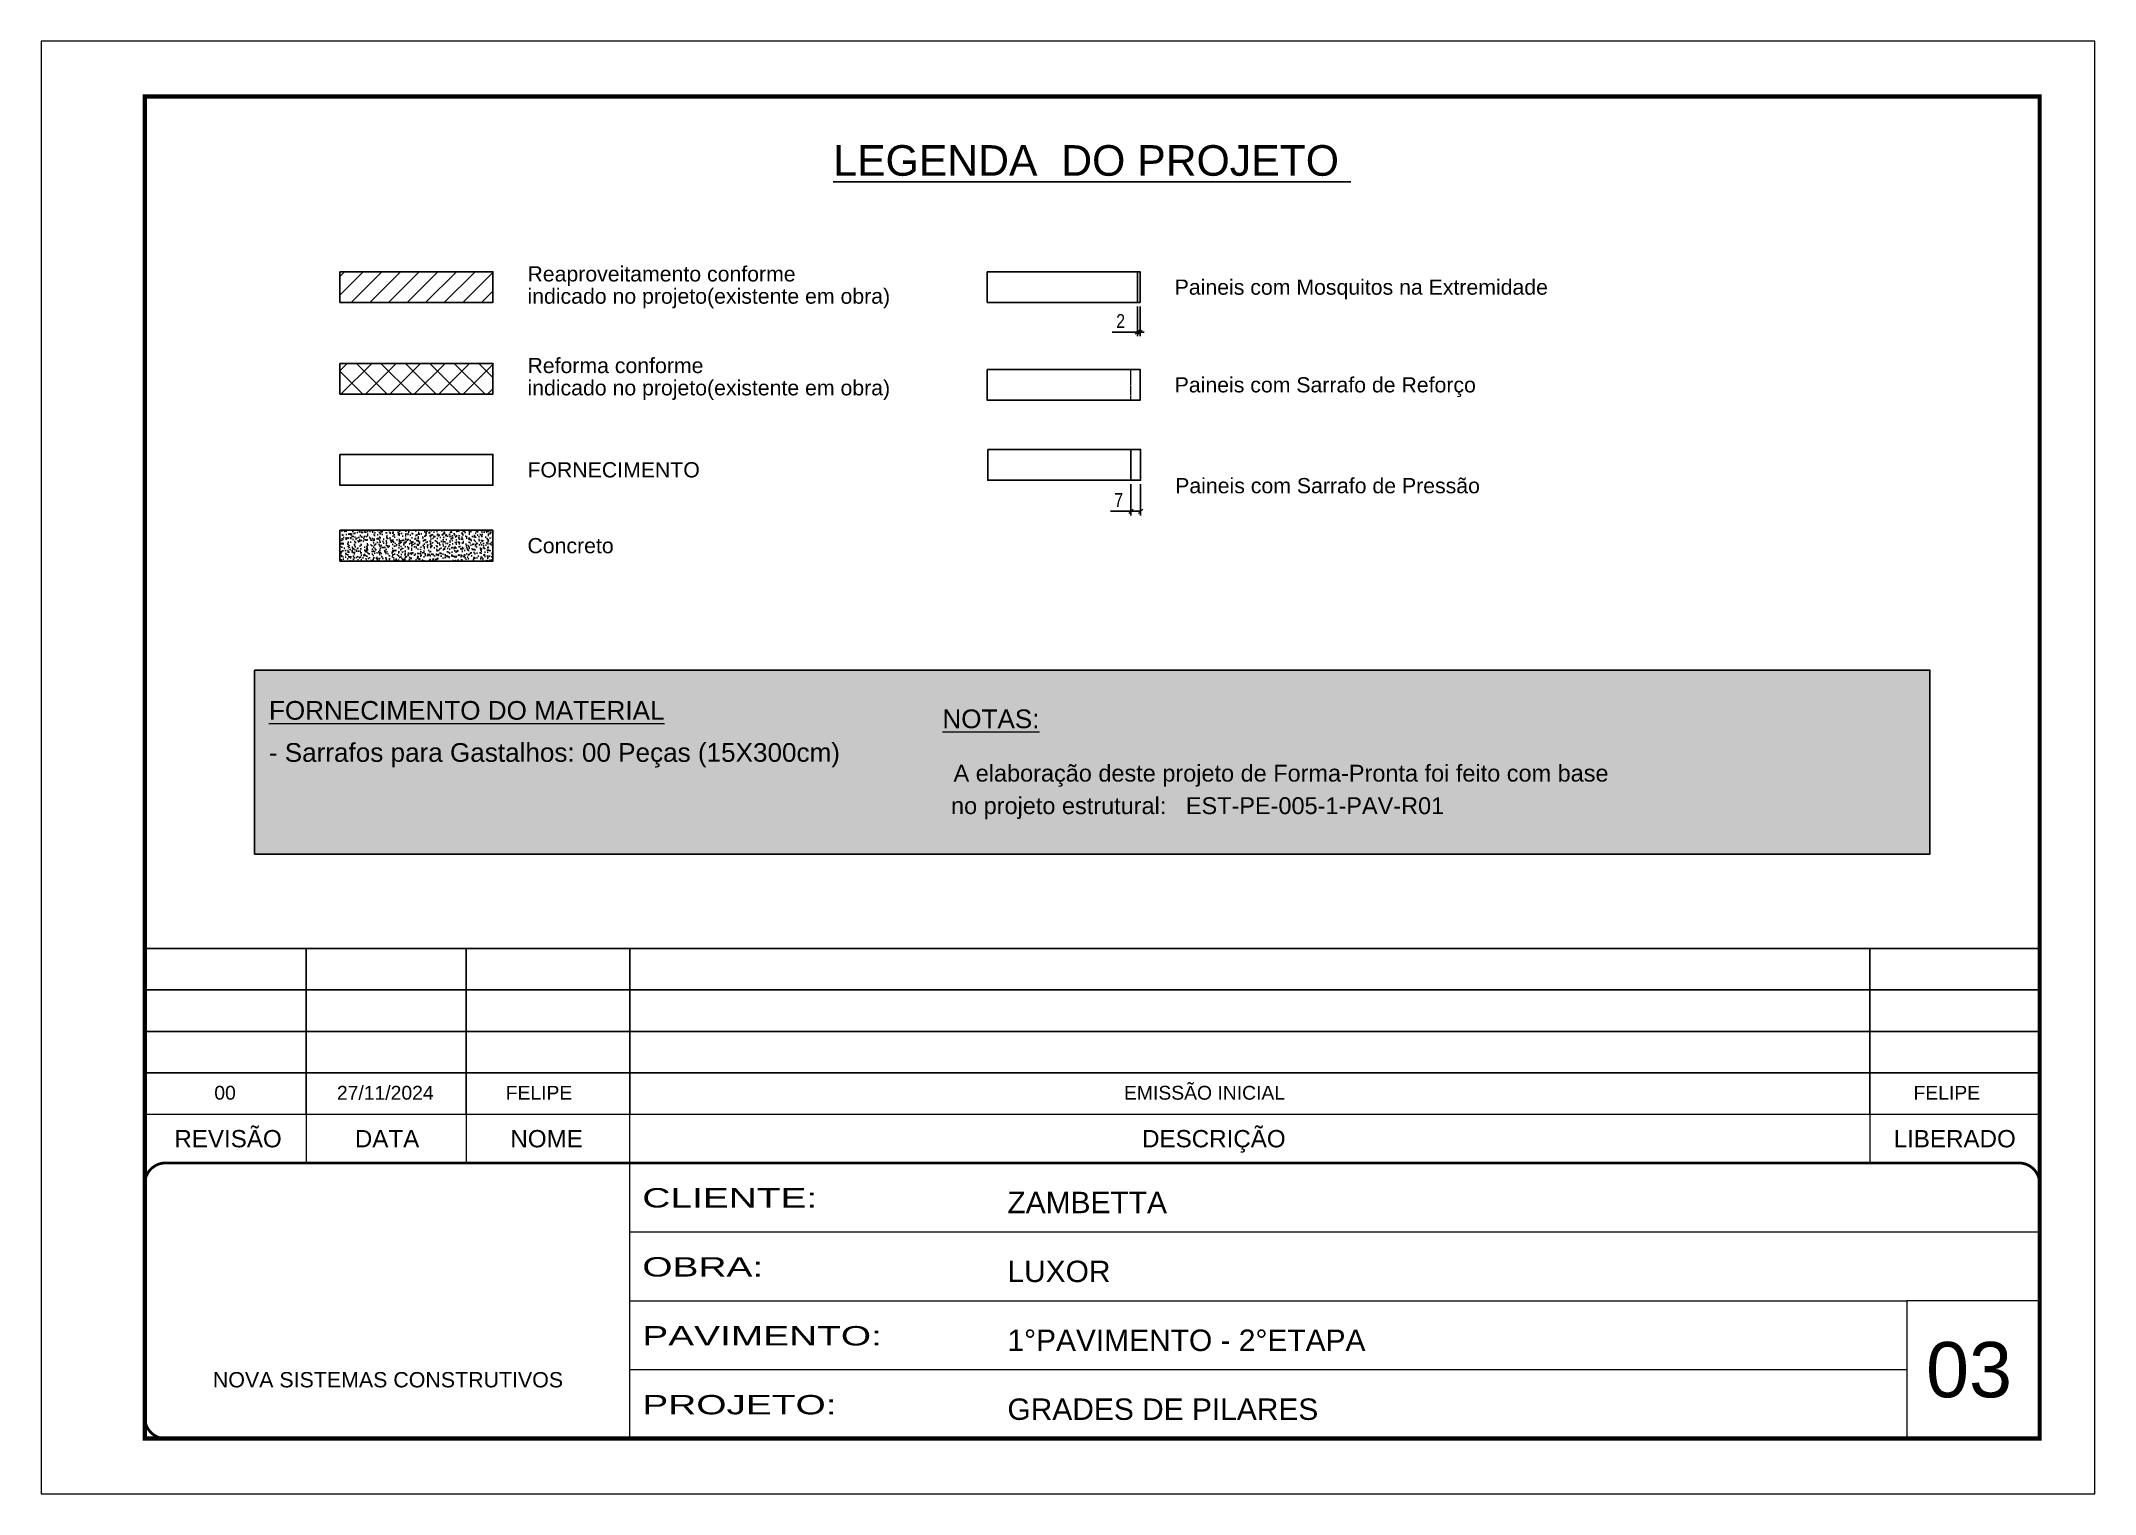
# Model space of a CAD drawing. Extents: x 14400 to 20667, y -21631 to 6985.
# Drawn here: x 17597 to 19082, y 5935 to 6985 of the extents above; entities that cross this region are included whole.
import ezdxf
from ezdxf.enums import TextEntityAlignment as Align

# ---------------------------------------------------------------- set-up
doc = ezdxf.new("R2010")
doc.units = 0
for name, pattern in [('CONTINUO', [0]), ('DASHED', [0.75, 0.5, -0.25]), ('HIDDEN', [0.375, 0.25, -0.125])]:
    doc.linetypes.add(name, pattern=pattern)
for name, color, linetype, lineweight in [('CARIMBO', 255, 'Continuous', 9), ('Folhas', 255, 'Continuous', 9), ('Hachura', 251, 'Continuous', 9), ('SARRAFO DE PRESSAO', 251, 'DASHED', 9)]:
    doc.layers.add(name, color=color, linetype=linetype, lineweight=lineweight)
for name, color, linetype in [('COTA', 241, 'Continuous'), ('cotas', 4, 'Continuous'), ('Painéis', 200, 'Continuous'), ('SARR_2.2x7', 40, 'Continuous')]:
    doc.layers.add(name, color=color, linetype=linetype)
doc.layers.add('Demarcação 2', color=7, linetype='Continuous', lineweight=9, true_color=0xe0e0e0)
doc.styles.add('ARIAL', font='arial.ttf')
doc.styles.add('COTA TECNICA-50', font='techl___.ttf', dxfattribs={"height": 10})
doc.styles.add('Tecnologia', font='')
doc.styles.get('Tecnologia').set_extended_font_data('Forgotten Futurist')
doc.dimstyles.new('COTA PAINEL-50', dxfattribs={"dimtxt": 10, "dimasz": 3, "dimexe": 3, "dimexo": 3, "dimgap": 3, "dimtad": 1, "dimdec": 1, "dimzin": 12, "dimdsep": 46, "dimtxsty": 'COTA TECNICA-50', "dimblk1": 'OBLIQUE', "dimblk2": 'OBLIQUE', "dimsah": 1, "dimcen": 0.9, "dimclrd": 4, "dimclre": 4, "dimclrt": 240, "dimadec": 1, "dimazin": 3, "dimtfac": 1, "dimtdec": 1, "dimtmove": 0, "dimatfit": 3, "dimfxl": 1, "dimtolj": 1, "dimtzin": 12, "dimarcsym": 0})

msp = doc.modelspace()

# ---------------------------------------------------------------- texts
at = {"color": 0, "linetype": 'Continuous', "ltscale": 5, "style": 'ARIAL'}
msp.add_text('%%ULEGENDA  DO PROJETO ', height=22.1184, dxfattribs=at).set_placement((18356.88, 6887.4), align=Align.CENTER)
at = {"style": 'ARIAL'}
for s, p in [('REVISÃO', (17732.15, 6191.47)), ('DATA', (17847.13, 6191.47)), ('NOME', (17962.48, 6191.47)), ('DESCRIÇÃO', (18444.93, 6191.47)), ('LIBERADO', (18980.61, 6191.47))]:
    msp.add_text(s, height=12.5, dxfattribs=at).set_placement(p, align=Align.MIDDLE_CENTER)
at = {"layer": 'CARIMBO', "style": 'ARIAL'}
for s, p in [('Reaproveitamento conforme ', (17948.64, 6816.5)), ('indicado no projeto(existente em obra)', (17948.64, 6800.41)), ('Paineis com Mosquitos na Extremidade', (18416.61, 6806.92)), ('Reforma conforme ', (17948.64, 6750.27)), ('Paineis com Sarrafo de Reforço', (18416.61, 6736.32)), ('indicado no projeto(existente em obra)', (17948.64, 6734.18)), ('FORNECIMENTO', (17948.64, 6674.88)), ('Paineis com Sarrafo de Pressão', (18416.97, 6663.43)), ('Concreto', (17948.64, 6620.08))]:
    msp.add_text(s, height=11, dxfattribs=at).set_placement(p, align=Align.MIDDLE_LEFT)
at = {"layer": 'CARIMBO', "color": 5, "style": 'ARIAL'}
for s, height, p in [('%%UFORNECIMENTO DO MATERIAL', 13.5, (17761.74, 6494.26)), ('%%UNOTAS:', 13.5, (18248.64, 6488.15)), ('- Sarrafos para Gastalhos: 00 Peças (15X300cm)', 13.5, (17761.63, 6463.84)), ('  A elaboração deste projeto de Forma-Pronta foi feito com base', 12.15, (18247.28, 6449.54)), ('  no projeto estrutural:', 12.15, (18245.46, 6426.05))]:
    msp.add_text(s, height=height, dxfattribs=at).set_placement(p)
at = {"layer": 'CARIMBO', "color": 1, "style": 'ARIAL'}
msp.add_text('EST-PE-005-1-PAV-R01', height=12.15, dxfattribs=at).set_placement((18424.69, 6426.05))
at = {"layer": 'CARIMBO', "style": 'ARIAL'}
for s, p in [('00', (17722.23, 6219.65)), ('27/11/2024', (17810.88, 6219.65)), ('FELIPE', (17932.92, 6219.65)), ('EMISSÃO INICIAL', (18379.97, 6219.65)), ('FELIPE', (18950.82, 6219.65))]:
    msp.add_text(s, height=10, dxfattribs=at).set_placement(p)
at = {"layer": 'CARIMBO', "color": 7, "style": 'ARIAL'}
msp.add_text('03', height=40, dxfattribs=at).set_placement((18959.88, 6004.53))

# ---------------------------------------------------------------- blocks, each defined once
blk = doc.blocks.new('_Oblique')
at = {"color": 0, "linetype": 'ByBlock', "lineweight": -2}
blk.add_line((-0.5, -0.5), (0.5, 0.5), dxfattribs=at)
blk = doc.blocks.new('*D29')
at = {"layer": 'cotas', "color": 4, "lineweight": -2, "transparency": 16777216}
for p, q in [((18389.6, 6792.8), (18389.6, 6771.4)), ((18391.6, 6792.8), (18391.6, 6771.4)), ((18389.6, 6774.4), (18371.5, 6774.4)), ((18391.6, 6774.4), (18389.6, 6774.4)), ((18391.6, 6774.4), (18394.6, 6774.4))]:
    blk.add_line(p, q, dxfattribs=at)
at = {"layer": 'Defpoints', "color": 0, "transparency": 16777216}
for p in [(18389.6, 6795.8), (18391.6, 6795.8), (18389.6, 6774.4)]:
    blk.add_point(p, dxfattribs=at)
at = {"layer": 'cotas', "color": 4, "lineweight": -2, "transparency": 16777216, "xscale": 3, "yscale": 3, "zscale": 3}
blk.add_blockref('_Oblique', (18389.6, 6774.4), dxfattribs=at)
at = {"layer": 'cotas', "color": 4, "lineweight": -2, "transparency": 16777216, "xscale": 3, "yscale": 3, "zscale": 3, "rotation": 180}
blk.add_blockref('_Oblique', (18391.6, 6774.4), dxfattribs=at)
at = {"layer": 'cotas', "color": 240, "transparency": 16777216, "insert": (18377.5, 6782.4), "char_height": 10, "attachment_point": 5, "style": 'COTA TECNICA-50'}
blk.add_mtext('\\A1;2', dxfattribs=at)
blk = doc.blocks.new('*D30')
at = {"layer": 'cotas', "color": 4, "lineweight": -2, "transparency": 16777216}
for p, q in [((18385, 6664.4), (18385, 6641.9)), ((18392, 6664.4), (18392, 6641.9)), ((18385, 6644.9), (18370.2, 6644.9)), ((18392, 6644.9), (18385, 6644.9))]:
    blk.add_line(p, q, dxfattribs=at)
at = {"layer": 'Defpoints', "color": 0, "transparency": 16777216}
for p in [(18385, 6667.4), (18392, 6667.4), (18385, 6644.9)]:
    blk.add_point(p, dxfattribs=at)
at = {"layer": 'cotas', "color": 4, "lineweight": -2, "transparency": 16777216, "xscale": 3, "yscale": 3, "zscale": 3, "rotation": 180}
blk.add_blockref('_Oblique', (18385, 6644.9), dxfattribs=at)
at = {"layer": 'cotas', "color": 4, "lineweight": -2, "transparency": 16777216, "xscale": 3, "yscale": 3, "zscale": 3}
blk.add_blockref('_Oblique', (18392, 6644.9), dxfattribs=at)
at = {"layer": 'cotas', "color": 240, "transparency": 16777216, "insert": (18376.1, 6653), "char_height": 10, "attachment_point": 5, "style": 'COTA TECNICA-50'}
blk.add_mtext('\\A1;7', dxfattribs=at)
blk = doc.blocks.new('9999999999')
at = {"color": 30, "linetype": 'CONTINUO'}
for p, q in [((98564.6, 34230.2), (98564.6, 34429.4)), ((98564.6, 34379.6), (99584, 34379.6)), ((98564.6, 34329.8), (99488, 34329.8)), ((99584, 34329.8), (99488, 34329.8)), ((99488, 34329.8), (99488, 34230.2)), ((98564.6, 34280), (99488, 34280))]:
    blk.add_line(p, q, dxfattribs=at)
at = {"color": 30, "linetype": 'CONTINUO', "const_width": 2}
blk.add_lwpolyline([(99584, 34230.2), (99584, 34414.4, 0.414214), (99569, 34429.4), (98229, 34429.4, 0.414214), (98214, 34414.4), (98214, 34245.2, 0.414214), (98229, 34230.2), (99584, 34230.2)], format="xyb", dxfattribs=at)
at = {"layer": 'Folhas'}
blk.add_lwpolyline([(98139, 34190.2), (99624, 34190.2), (99624, 35240.2), (98139, 35240.2)], close=True, dxfattribs=at)
at = {"layer": 'Folhas', "color": 30, "const_width": 3}
blk.add_lwpolyline([(98214, 34230.2), (99584, 34230.2), (99584, 35200.2), (98214, 35200.2)], close=True, dxfattribs=at)
at = {"color": 7, "linetype": 'Continuous', "ltscale": 5, "style": 'ARIAL'}
for s, height, p in [('ZAMBETTA', 15.48, (98837.7, 34393.1)), ('LUXOR', 15.48, (98837.7, 34343.3)), ('1°PAVIMENTO - 2°ETAPA', 15.483, (98837.7, 34293.5)), ('NOVA SISTEMAS CONSTRUTIVOS', 11.059, (98263.2, 34267.2)), ('GRADES DE PILARES', 15.483, (98837.7, 34243.7))]:
    blk.add_text(s, height=height, dxfattribs=at).set_placement(p)
at = {"layer": 'Folhas', "color": 7, "style": 'Tecnologia', "width": 1.5}
for s, p in [('CLIENTE:', (98573.7, 34397.2)), ('OBRA:', (98573.7, 34347.3)), ('PAVIMENTO:', (98573.7, 34297.5)), ('PROJETO:', (98573.7, 34247.7))]:
    blk.add_text(s, height=14, dxfattribs=at).set_placement(p)

# ---------------------------------------------------------------- dimensions: what is measured, and where the dimension line sits
at = {"layer": 'cotas'}
for base, p1, p2, picture, middle in [((18389.61, 6774.38), (18391.61, 6795.8), (18389.61, 6795.8), '*D29', (18377.55, 6782.38)), ((18384.97, 6644.88), (18391.97, 6667.37), (18384.97, 6667.37), '*D30', (18376.1, 6652.96))]:
    dim = msp.add_linear_dim(base=base, p1=p1, p2=p2, dimstyle='COTA PAINEL-50', dxfattribs=at)
    dim.commit()
    dim.dimension.update_dxf_attribs({"geometry": picture, "text_midpoint": middle})

# ---------------------------------------------------------------- hatches: boundary and pattern name
at = {"layer": 'COTA', "linetype": 'ByBlock'}
h = msp.add_hatch(dxfattribs=at)
h.set_pattern_fill('AR-CONC', color=256, scale=0.9, style=0)
h.set_pattern_definition([(50, (-80542.011, -28255.478), (6.45534164, -0.56476921), [0.675, -7.425]), (355, (-80542.011, -28255.478), (-1.248762, 6.7697292), [0.54, -5.94]), (100.4514445, (-80541.473, -28255.525), (5.20657962, 6.20495992), [0.57366173, -6.310279]), (46.1842, (-80542.011, -28253.678), (9.605172, -1.4896735), [1.0125, -11.1375]), (96.635635, (-80541.211, -28253.802), (8.4119575, 8.7670674), [0.8604931, -9.4654238]), (351.184164, (-80542.011, -28253.678), (8.4119575, 8.7670674), [0.81, -8.91]), (21, (-80541.111, -28254.128), (5.37216347, -3.62357002), [0.675, -7.425]), (326, (-80541.111, -28254.128), (2.189838, 6.5263504), [0.54, -5.94]), (71.451445, (-80540.6634, -28254.43), (7.5620014, 2.90278038), [0.5736617, -6.310279]), (37.5, (-80542.011, -28255.4778), (0.1094387, 2.996044684), [0, -5.868, 0, -6.03, 0, -5.9625]), (7.5, (-80542.011, -28255.4778), (2.36762584, 3.54970541), [0, -3.438, 0, -5.733, 0, -2.2725]), (327.5, (-80544.018, -28255.4778), (4.804401926, -0.202993846), [0, -2.25, 0, -7.02, 0, -9.315]), (317.5, (-80544.918, -28255.478), (5.24867552, 0.90094484), [0, -2.925, 0, -4.662, 0, -6.615])])
h.paths.add_polyline_path([(17923.64, 6608.95), (17923.64, 6631.21), (17813.07, 6631.21), (17813.07, 6608.95)])
at = {"layer": 'Demarcação 2'}
h = msp.add_hatch(color=8, dxfattribs=at)
h.set_gradient(color1=(112, 112, 112), one_color=1, tint=1, name='SPHERICAL')
h.paths.add_polyline_path([(17751.39, 6530.13), (18962.65, 6530.13), (18962.65, 6397.12), (17751.39, 6397.12)])
at = {"layer": 'Hachura', "linetype": 'ByBlock'}
h = msp.add_hatch(dxfattribs=at)
h.set_pattern_fill('ANSI31', color=256, scale=3)
h.set_pattern_definition([(45, (-114607.533, -28255.478), (-6.7351921, 6.7351921), [])])
h.paths.add_polyline_path([(17923.64, 6818.05), (17813.07, 6818.05), (17813.07, 6795.8), (17923.64, 6795.8)])
h = msp.add_hatch(dxfattribs=at)
h.set_pattern_fill('ANSI37', color=256, scale=100)
h.set_pattern_definition([(45, (-99337.061, -28255.478), (-8.8388348, 8.8388348), []), (135, (-99337.061, -28255.478), (-8.8388348, -8.8388348), [])])
h.paths.add_polyline_path([(17923.64, 6751.81), (17813.07, 6751.81), (17813.07, 6729.56), (17923.64, 6729.56)])

# ---------------------------------------------------------------- linework, layer by layer
at = {"color": 30}
for p, q in [((17671.97, 6328.97), (19041.97, 6328.97)), ((17788.73, 6208.97), (17788.73, 6328.97)), ((17904.39, 6208.97), (17904.39, 6328.97)), ((18022.55, 6208.97), (18022.55, 6328.97)), ((18919.31, 6208.97), (18919.31, 6328.97)), ((17671.97, 6298.97), (19041.97, 6298.97)), ((17671.97, 6268.97), (19041.97, 6268.97)), ((17671.97, 6238.97), (19041.97, 6238.97))]:
    msp.add_line(p, q, dxfattribs=at)
msp.add_lwpolyline([(17751.39, 6530.13), (18962.65, 6530.13), (18962.65, 6397.12), (17751.39, 6397.12)], close=True, dxfattribs=at)
at = {"color": 30, "const_width": 1}
for points in [[(17671.97, 6208.97), (19041.97, 6208.97)], [(17788.73, 6208.97), (17788.73, 6173.97)], [(17904.39, 6208.97), (17904.39, 6173.97)], [(18022.55, 6208.97), (18022.55, 6173.97)], [(18919.31, 6208.97), (18919.31, 6173.97)]]:
    msp.add_lwpolyline(points, dxfattribs=at)
at = {"layer": 'COTA', "linetype": 'ByBlock'}
msp.add_lwpolyline([(17813.07, 6631.21), (17923.64, 6631.21), (17923.64, 6608.95), (17813.07, 6608.95)], close=True, dxfattribs=at)
at = {"layer": 'Painéis'}
msp.add_line((18389.61, 6818.05), (18389.61, 6795.8), dxfattribs=at)
for points in [[(17813.07, 6818.05), (17923.64, 6818.05), (17923.64, 6795.8), (17813.07, 6795.8)], [(18281.04, 6818.05), (18391.61, 6818.05), (18391.61, 6795.8), (18281.04, 6795.8)], [(17813.07, 6751.81), (17923.64, 6751.81), (17923.64, 6729.56), (17813.07, 6729.56)], [(18281.04, 6747.45), (18391.61, 6747.45), (18391.61, 6725.2), (18281.04, 6725.2)], [(17813.07, 6686.01), (17923.64, 6686.01), (17923.64, 6663.76), (17813.07, 6663.76)], [(18281.4, 6689.62), (18391.97, 6689.62), (18391.97, 6667.37), (18281.4, 6667.37)]]:
    msp.add_lwpolyline(points, close=True, dxfattribs=at)
at = {"layer": 'SARR_2.2x7', "linetype": 'HIDDEN'}
msp.add_line((18384.97, 6689.62), (18384.97, 6667.37), dxfattribs=at)
at = {"layer": 'SARRAFO DE PRESSAO'}
for p, q in [((18384.61, 6747.45), (18388.11, 6747.45)), ((18384.61, 6747.45), (18384.61, 6725.2)), ((18391.61, 6747.45), (18388.11, 6747.45)), ((18391.61, 6747.45), (18391.61, 6725.2)), ((18384.61, 6725.2), (18388.11, 6725.2)), ((18391.61, 6725.2), (18388.11, 6725.2))]:
    msp.add_line(p, q, dxfattribs=at)

# ---------------------------------------------------------------- block references
at = {"layer": 'SARRAFO DE PRESSAO', "color": 6, "linetype": 'ByBlock'}
msp.add_blockref('9999999999', (-80542.01, -28255.48), dxfattribs=at)

msp.set_redraw_order([(e.dxf.handle, doc.entitydb.next_handle()) for e in msp.query("TEXT MTEXT ATTDEF DIMENSION ARC_DIMENSION")])  # texts and dimensions are drawn at this point

doc.saveas('drawing.dxf')
